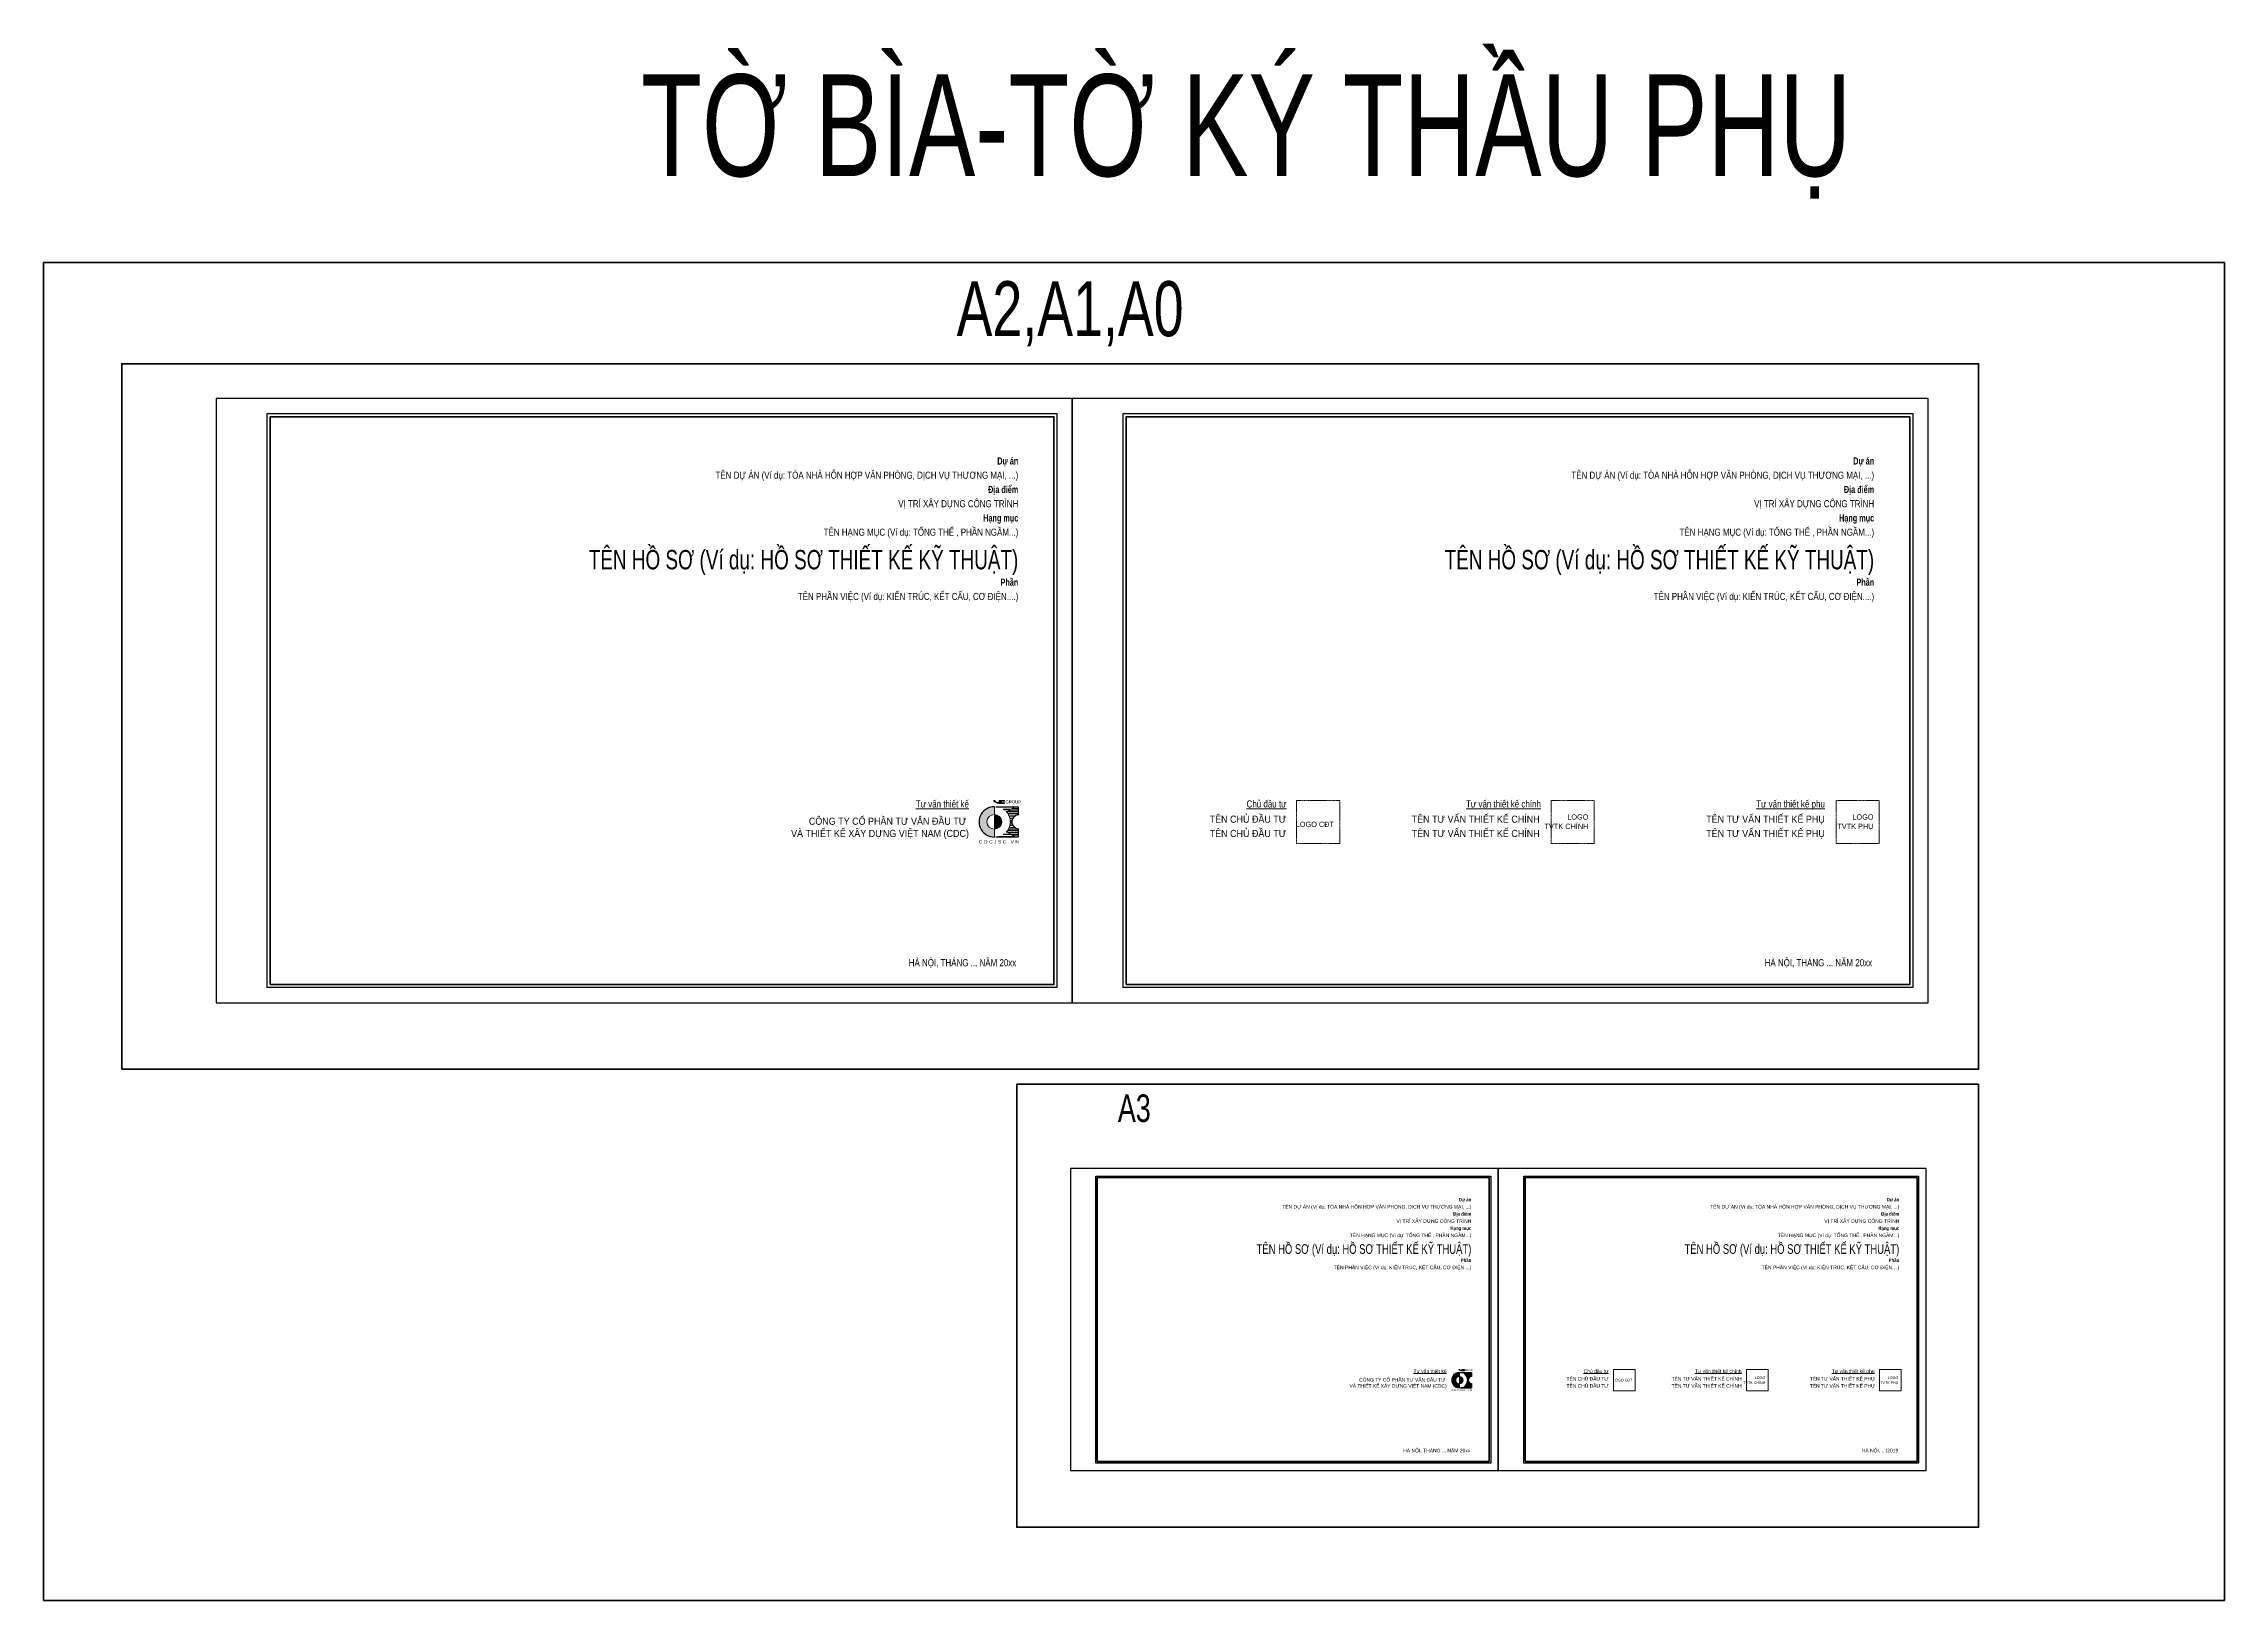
# Model space of a CAD drawing. Header units: inches. Extents: x -680616 to -44570, y -228485 to -6272.
# Drawn here: x -258856 to -44570, y -159237 to -6272 of the extents above; entities that cross this region are included whole.
import ezdxf
from ezdxf.enums import TextEntityAlignment as Align

# ---------------------------------------------------------------- set-up
doc = ezdxf.new("R2010")
doc.units = ezdxf.units.IN
doc.header["$MEASUREMENT"] = 0
doc.linetypes.add('HIDDEN2', pattern=[0.1875, 0.125, -0.0625])
doc.layers.get('Defpoints').update_dxf_attribs({"color": 250})
for name, color, linetype, lineweight in [('A-Tuong', 4, 'Continuous', 40), ('CDC -TEXT KHUNG', 7, 'Continuous', 15), ('Hatch1', 250, 'Continuous', 5), ('KT-Chuviet', 6, 'Continuous', 15), ('KT-Nettuong', 2, 'Continuous', 40)]:
    doc.layers.add(name, color=color, linetype=linetype, lineweight=lineweight)
doc.layers.add('CDC-KHUNGTEN', color=7, linetype='Continuous')
doc.styles.add('KT CDC', font='arial.ttf', dxfattribs={"width": 0.85, "height": 200})
doc.styles.add('KT CDC B', font='arialbd.ttf', dxfattribs={"width": 0.85, "height": 200})

# ---------------------------------------------------------------- blocks, each defined once
blk = doc.blocks.new('LOGOmoi')
at = {"layer": 'CDC -TEXT KHUNG', "true_color": 0x00fa3e}
h = blk.add_hatch(color=100, dxfattribs=at)
edge = h.paths.add_edge_path()
edge.add_arc((0.02, 0), 1.87, 90, 270)
edge.add_line((0.02, -1.88), (0.02, -3.84))
edge.add_line((0.02, -3.84), (-0.17, -3.84))
edge.add_line((-0.17, -3.84), (-0.36, -3.83))
edge.add_line((-0.36, -3.83), (-0.55, -3.8))
edge.add_line((-0.55, -3.8), (-0.73, -3.77))
edge.add_line((-0.73, -3.77), (-0.92, -3.73))
edge.add_line((-0.92, -3.73), (-1.1, -3.68))
edge.add_line((-1.1, -3.68), (-1.28, -3.62))
edge.add_line((-1.28, -3.62), (-1.45, -3.55))
edge.add_line((-1.45, -3.55), (-1.63, -3.48))
edge.add_line((-1.63, -3.48), (-1.79, -3.39))
edge.add_line((-1.79, -3.39), (-1.96, -3.3))
edge.add_line((-1.96, -3.3), (-2.12, -3.2))
edge.add_line((-2.12, -3.2), (-2.27, -3.09))
edge.add_line((-2.27, -3.09), (-2.42, -2.97))
edge.add_line((-2.42, -2.97), (-2.56, -2.85))
edge.add_line((-2.56, -2.85), (-2.7, -2.72))
edge.add_line((-2.7, -2.72), (-2.83, -2.58))
edge.add_line((-2.83, -2.58), (-2.95, -2.44))
edge.add_line((-2.95, -2.44), (-3.07, -2.29))
edge.add_line((-3.07, -2.29), (-3.18, -2.14))
edge.add_line((-3.18, -2.14), (-3.28, -1.98))
edge.add_line((-3.28, -1.98), (-3.37, -1.81))
edge.add_line((-3.37, -1.81), (-3.46, -1.64))
edge.add_line((-3.46, -1.64), (-3.53, -1.47))
edge.add_line((-3.53, -1.47), (-3.6, -1.3))
edge.add_line((-3.6, -1.3), (-3.66, -1.12))
edge.add_line((-3.66, -1.12), (-3.71, -0.93))
edge.add_line((-3.71, -0.93), (-3.75, -0.75))
edge.add_line((-3.75, -0.75), (-3.79, -0.56))
edge.add_line((-3.79, -0.56), (-3.81, -0.38))
edge.add_line((-3.81, -0.38), (-3.82, -0.19))
edge.add_line((-3.82, -0.19), (-3.83, 0))
edge.add_line((-3.83, 0), (-3.82, 0.19))
edge.add_line((-3.82, 0.19), (-3.81, 0.38))
edge.add_line((-3.81, 0.38), (-3.79, 0.56))
edge.add_line((-3.79, 0.56), (-3.75, 0.75))
edge.add_line((-3.75, 0.75), (-3.71, 0.93))
edge.add_line((-3.71, 0.93), (-3.66, 1.12))
edge.add_line((-3.66, 1.12), (-3.6, 1.3))
edge.add_line((-3.6, 1.3), (-3.53, 1.47))
edge.add_line((-3.53, 1.47), (-3.46, 1.64))
edge.add_line((-3.46, 1.64), (-3.37, 1.81))
edge.add_line((-3.37, 1.81), (-3.28, 1.98))
edge.add_line((-3.28, 1.98), (-3.18, 2.14))
edge.add_line((-3.18, 2.14), (-3.07, 2.29))
edge.add_line((-3.07, 2.29), (-2.95, 2.44))
edge.add_line((-2.95, 2.44), (-2.83, 2.58))
edge.add_line((-2.83, 2.58), (-2.7, 2.72))
edge.add_line((-2.7, 2.72), (-2.56, 2.85))
edge.add_line((-2.56, 2.85), (-2.42, 2.97))
edge.add_line((-2.42, 2.97), (-2.27, 3.09))
edge.add_line((-2.27, 3.09), (-2.12, 3.2))
edge.add_line((-2.12, 3.2), (-1.96, 3.3))
edge.add_line((-1.96, 3.3), (-1.79, 3.39))
edge.add_line((-1.79, 3.39), (-1.63, 3.48))
edge.add_line((-1.63, 3.48), (-1.45, 3.55))
edge.add_line((-1.45, 3.55), (-1.28, 3.62))
edge.add_line((-1.28, 3.62), (-1.1, 3.68))
edge.add_line((-1.1, 3.68), (-0.92, 3.73))
edge.add_line((-0.92, 3.73), (-0.73, 3.77))
edge.add_line((-0.73, 3.77), (-0.55, 3.8))
edge.add_line((-0.55, 3.8), (-0.36, 3.83))
edge.add_line((-0.36, 3.83), (-0.17, 3.84))
edge.add_line((-0.17, 3.84), (0.02, 3.84))
edge.add_line((0.02, 3.84), (0.02, 1.87))
at = {"layer": 'CDC -TEXT KHUNG'}
h = blk.add_hatch(color=1, dxfattribs=at)
h.paths.add_polyline_path([(1.46, 5.45), (1.26, 5.45), (1.26, 4.88), (1.21, 4.88, -0.237912), (0.06, 5.45), (-0.2, 5.45, 0.272847), (1.14, 4.66), (1.46, 4.66)])
h.paths.add_polyline_path([(2.59, 5.45), (1.8, 5.45, 0.414214), (1.54, 5.2), (1.54, 4.92, 0.414214), (1.8, 4.66), (2.59, 4.66), (2.59, 4.87), (1.8, 4.87, -0.414214), (1.74, 4.92), (1.74, 5.2, -0.414214), (1.8, 5.25), (2.59, 5.25)])
at = {"layer": 'CDC -TEXT KHUNG', "true_color": 0xc20000}
blk.add_hatch(color=12, dxfattribs=at).paths.add_polyline_path([(0.02, 1.87), (0.02, -1.81), (0.02, -1.88, 0.414214), (1.89, 0, 0.414214)])
at = {"layer": 'CDC -TEXT KHUNG', "color": 102}
for p, q in [((0.02, 3.84), (0.02, -1.81)), ((1.28, 3.7), (5.24, 3.7)), ((2.3, 3.24), (6.1, 3.24)), ((2.51, 3.09), (4.01, 3.09)), ((3.03, 2.63), (6.1, 2.63)), ((3.16, 2.49), (3.36, 2.49)), ((3.4, 2.17), (6.1, 2.17)), ((3.49, 2.03), (6.1, 2.03)), ((3.64, 2.78), (6.1, 2.78)), ((3.74, 1.57), (5.37, 1.57)), ((3.8, 1.42), (5.15, 1.42)), ((3.95, 0.96), (4.75, 0.96)), ((3.98, 0.81), (4.66, 0.81)), ((4.05, 0.35), (4.51, 0.35)), ((4.06, 0.2), (4.49, 0.2)), ((4.47, 3.39), (6.1, 3.39)), ((0.01, -3.84), (0.02, -3.84)), ((0.02, -1.81), (0.02, -3.84)), ((1.28, -3.7), (5.24, -3.7)), ((2.3, -3.24), (6.1, -3.24)), ((2.51, -3.09), (4.01, -3.09)), ((3.03, -2.63), (6.1, -2.63)), ((3.16, -2.49), (3.36, -2.49)), ((3.4, -2.17), (6.1, -2.17)), ((3.49, -2.03), (6.1, -2.03)), ((3.64, -2.78), (6.1, -2.78)), ((3.74, -1.57), (5.37, -1.57)), ((3.8, -1.42), (5.15, -1.42)), ((3.95, -0.96), (4.75, -0.96)), ((3.98, -0.81), (4.66, -0.81)), ((4.05, -0.35), (4.51, -0.35)), ((4.06, -0.2), (4.49, -0.2)), ((4.47, -3.39), (6.1, -3.39))]:
    blk.add_line(p, q, dxfattribs=at)
at = {"layer": 'CDC -TEXT KHUNG', "color": 7, "lineweight": 30}
for p, q in [((0.42, 3.85), (6.1, 3.85)), ((6.1, 3.85), (6.1, 1.81)), ((0.42, -3.84), (6.1, -3.84)), ((6.1, -1.79), (6.1, -3.84))]:
    blk.add_line(p, q, dxfattribs=at)
at = {"layer": 'CDC -TEXT KHUNG', "color": 1}
for points in [[(1.46, 5.45), (1.26, 5.45), (1.26, 4.88), (1.21, 4.88, -0.237912), (0.06, 5.45), (-0.2, 5.45, 0.272847), (1.14, 4.66), (1.46, 4.66)], [(2.59, 5.45), (1.8, 5.45, 0.414214), (1.54, 5.2), (1.54, 4.92, 0.414214), (1.8, 4.66), (2.59, 4.66), (2.59, 4.87), (1.8, 4.87, -0.414214), (1.74, 4.92), (1.74, 5.2, -0.414214), (1.8, 5.25), (2.59, 5.25)]]:
    blk.add_lwpolyline(points, format="xyb", close=True, dxfattribs=at)
at = {"layer": 'CDC -TEXT KHUNG', "color": 102}
blk.add_circle((0.02, 0), 1.87, dxfattribs=at)
at = {"layer": 'CDC -TEXT KHUNG', "color": 7, "lineweight": 30}
blk.add_arc((0, 0), 3.85, 89.7449, 270.2551, dxfattribs=at)
at = {"layer": 'CDC -TEXT KHUNG', "color": 112}
blk.add_ellipse((0.22, 0), major_axis=(-2.72, 2.72), ratio=1, start_param=-1.064136, end_param=-0.838054, dxfattribs=at)
at = {"layer": 'CDC -TEXT KHUNG', "color": 102}
for centre, major_axis, start_param, end_param in [((0.22, 0), (-2.72, 2.72), -1.423028, -1.355019), ((0.22, 0), (2.72, 2.72), 6.199614, 6.251308), ((6.3, 0), (-2.72, 2.72), 0.083571, 0.124553), ((0.22, 0), (-2.72, 2.72), 4.527318, 4.587836), ((0.22, 0), (-2.72, 2.72), 4.346177, 4.481253), ((6.3, 0), (-2.72, 2.72), -0.147768, -0.022458), ((0.22, 0), (-2.72, 2.72), 4.178765, 4.304301), ((0.22, 0), (2.72, 2.72), 5.589142, 5.7099), ((0.22, 0), (2.72, 2.72), 5.445131, 5.550443), ((6.3, 0), (2.72, 2.72), 1.064136, 1.278853), ((0.22, 0.01), (2.72, 2.72), 3.979647, 4.205729), ((0.22, 0), (-2.72, 2.72), 2.925816, 2.993825), ((0.22, 0), (-2.72, 2.72), 3.17347, 3.225164), ((0.22, 0), (2.72, 2.72), 4.836942, 4.89746), ((6.3, 0), (-2.72, 2.72), 1.446243, 1.487225), ((0.22, 0), (2.72, 2.72), 4.943525, 5.078601), ((6.3, 0), (-2.72, 2.72), 1.538919, 1.718564), ((0.22, 0), (-2.72, 2.72), 3.549681, 3.675216), ((0.22, 0), (-2.72, 2.72), 3.714878, 3.835636), ((6.3, 0), (2.72, 2.72), 3.433536, 3.648253)]:
    blk.add_ellipse(centre, major_axis=major_axis, ratio=1, start_param=start_param, end_param=end_param, dxfattribs=at)
at = {"layer": 'CDC -TEXT KHUNG', "color": 7, "lineweight": 30}
blk.add_ellipse((6.27, 0.01), major_axis=(1.28, 1.28), ratio=1, start_param=0.884906, end_param=3.827483, dxfattribs=at)
at = {"layer": 'CDC -TEXT KHUNG', "color": 1, "style": 'KT CDC', "width": 0.85}
blk.add_text('GROUP', height=0.792, dxfattribs=at).set_placement((2.85, 4.67))
at = {"layer": 'CDC -TEXT KHUNG', "color": 102, "style": 'KT CDC', "width": 1.15}
blk.add_text('C D C J S C . V N', height=0.8, dxfattribs=at).set_placement((-3.92, -5.47))

msp = doc.modelspace()

# ---------------------------------------------------------------- hatches: boundary and pattern name
at = {"layer": 'CDC -TEXT KHUNG'}
h = msp.add_hatch(dxfattribs=at)
h.set_pattern_fill('ANSI37', color=8, scale=165.410193, style=0)
h.set_pattern_definition([(45, (35844.876, -54390.365), (-14.6203337, 14.6203337), []), (135, (35844.876, -54390.365), (-14.6203337, -14.6203337), [])])
edge = h.paths.add_edge_path()
edge.add_ellipse((-119742.2, -137596.6), major_axis=(-256.4, 256.4), ratio=1, start_angle=-45, end_angle=135)
edge.add_line((-119742.2, -137959.2), (-119742.2, -138340))
edge.add_line((-119742.2, -138340), (-119778.7, -138339.1))
edge.add_line((-119778.7, -138339.1), (-119815.1, -138336.4))
edge.add_line((-119815.1, -138336.4), (-119851.3, -138331.9))
edge.add_line((-119851.3, -138331.9), (-119887.3, -138325.7))
edge.add_line((-119887.3, -138325.7), (-119922.9, -138317.7))
edge.add_line((-119922.9, -138317.7), (-119958.1, -138307.9))
edge.add_line((-119958.1, -138307.9), (-119992.8, -138296.5))
edge.add_line((-119992.8, -138296.5), (-120026.9, -138283.3))
edge.add_line((-120026.9, -138283.3), (-120060.2, -138268.5))
edge.add_line((-120060.2, -138268.5), (-120092.9, -138252.1))
edge.add_line((-120092.9, -138252.1), (-120124.6, -138234.1))
edge.add_line((-120124.6, -138234.1), (-120155.5, -138214.6))
edge.add_line((-120155.5, -138214.6), (-120185.3, -138193.6))
edge.add_line((-120185.3, -138193.6), (-120214.1, -138171.1))
edge.add_line((-120214.1, -138171.1), (-120241.8, -138147.3))
edge.add_line((-120241.8, -138147.3), (-120268.2, -138122.1))
edge.add_line((-120268.2, -138122.1), (-120293.4, -138095.6))
edge.add_line((-120293.4, -138095.6), (-120317.2, -138068))
edge.add_line((-120317.2, -138068), (-120339.7, -138039.2))
edge.add_line((-120339.7, -138039.2), (-120360.7, -138009.4))
edge.add_line((-120360.7, -138009.4), (-120380.2, -137978.5))
edge.add_line((-120380.2, -137978.5), (-120398.2, -137946.7))
edge.add_line((-120398.2, -137946.7), (-120414.7, -137914.1))
edge.add_line((-120414.7, -137914.1), (-120429.4, -137880.7))
edge.add_line((-120429.4, -137880.7), (-120442.6, -137846.7))
edge.add_line((-120442.6, -137846.7), (-120454, -137812))
edge.add_line((-120454, -137812), (-120463.8, -137776.8))
edge.add_line((-120463.8, -137776.8), (-120471.8, -137741.2))
edge.add_line((-120471.8, -137741.2), (-120478, -137705.2))
edge.add_line((-120478, -137705.2), (-120482.5, -137669))
edge.add_line((-120482.5, -137669), (-120485.2, -137632.6))
edge.add_line((-120485.2, -137632.6), (-120486.1, -137596.1))
edge.add_line((-120486.1, -137596.1), (-120485.2, -137559.6))
edge.add_line((-120485.2, -137559.6), (-120482.5, -137523.2))
edge.add_line((-120482.5, -137523.2), (-120478, -137486.9))
edge.add_line((-120478, -137486.9), (-120471.8, -137451))
edge.add_line((-120471.8, -137451), (-120463.8, -137415.3))
edge.add_line((-120463.8, -137415.3), (-120454, -137380.1))
edge.add_line((-120454, -137380.1), (-120442.6, -137345.5))
edge.add_line((-120442.6, -137345.5), (-120429.4, -137311.4))
edge.add_line((-120429.4, -137311.4), (-120414.7, -137278))
edge.add_line((-120414.7, -137278), (-120398.2, -137245.4))
edge.add_line((-120398.2, -137245.4), (-120380.2, -137213.6))
edge.add_line((-120380.2, -137213.6), (-120360.7, -137182.8))
edge.add_line((-120360.7, -137182.8), (-120339.7, -137153))
edge.add_line((-120339.7, -137153), (-120317.2, -137124.2))
edge.add_line((-120317.2, -137124.2), (-120293.4, -137096.5))
edge.add_line((-120293.4, -137096.5), (-120268.2, -137070.1))
edge.add_line((-120268.2, -137070.1), (-120241.8, -137044.9))
edge.add_line((-120241.8, -137044.9), (-120214.1, -137021.1))
edge.add_line((-120214.1, -137021.1), (-120185.3, -136998.6))
edge.add_line((-120185.3, -136998.6), (-120155.5, -136977.6))
edge.add_line((-120155.5, -136977.6), (-120124.6, -136958))
edge.add_line((-120124.6, -136958), (-120092.9, -136940))
edge.add_line((-120092.9, -136940), (-120060.2, -136923.6))
edge.add_line((-120060.2, -136923.6), (-120026.9, -136908.8))
edge.add_line((-120026.9, -136908.8), (-119992.8, -136895.7))
edge.add_line((-119992.8, -136895.7), (-119958.1, -136884.2))
edge.add_line((-119958.1, -136884.2), (-119922.9, -136874.5))
edge.add_line((-119922.9, -136874.5), (-119887.3, -136866.5))
edge.add_line((-119887.3, -136866.5), (-119851.3, -136860.3))
edge.add_line((-119851.3, -136860.3), (-119815.1, -136855.8))
edge.add_line((-119815.1, -136855.8), (-119778.7, -136853.1))
edge.add_line((-119778.7, -136853.1), (-119742.2, -136852.2))
edge.add_line((-119742.2, -136852.2), (-119742.2, -137234))
h = msp.add_hatch(color=1, dxfattribs=at)
edge = h.paths.add_edge_path()
edge.add_line((-119463.4, -136540.8), (-119502.3, -136540.8))
edge.add_line((-119502.3, -136540.8), (-119502.3, -136652.5))
edge.add_line((-119502.3, -136652.5), (-119511.7, -136652.5))
edge.add_ellipse((-119512.2, -136376), major_axis=(195.5, 195.5), ratio=1, start_angle=171.576039, end_angle=225.106189, ccw=False)
edge.add_line((-119734.3, -136540.8), (-119784.9, -136540.8))
edge.add_ellipse((-119525.6, -136396.8), major_axis=(-209.7, 209.7), ratio=1, start_angle=74.050938, end_angle=135.09685)
edge.add_line((-119525.1, -136693.4), (-119463.4, -136693.4))
edge.add_line((-119463.4, -136693.4), (-119463.4, -136540.8))
edge = h.paths.add_edge_path()
edge.add_line((-119244.7, -136540.8), (-119398, -136540.8))
edge.add_ellipse((-119398, -136590.6), major_axis=(-35.2, 35.2), ratio=1, start_angle=-45, end_angle=45)
edge.add_line((-119447.8, -136590.6), (-119447.8, -136643.6))
edge.add_ellipse((-119398, -136643.6), major_axis=(-35.2, 35.2), ratio=1, start_angle=45, end_angle=135)
edge.add_line((-119398, -136693.4), (-119244.7, -136693.4))
edge.add_line((-119244.7, -136693.4), (-119244.7, -136654.5))
edge.add_line((-119244.7, -136654.5), (-119398, -136654.5))
edge.add_ellipse((-119398, -136643.6), major_axis=(-7.74, 7.74), ratio=1, start_angle=45, end_angle=135, ccw=False)
edge.add_line((-119408.9, -136643.6), (-119408.9, -136590.6))
edge.add_ellipse((-119398, -136590.6), major_axis=(7.74, 7.74), ratio=1, start_angle=45, end_angle=135, ccw=False)
edge.add_line((-119398, -136579.7), (-119244.7, -136579.7))
edge.add_line((-119244.7, -136579.7), (-119244.7, -136540.8))
at = {"layer": 'CDC -TEXT KHUNG', "true_color": 0xc20000}
h = msp.add_hatch(color=12, dxfattribs=at)
edge = h.paths.add_edge_path()
edge.add_line((-119742.2, -137234), (-119742.2, -137946.7))
edge.add_line((-119742.2, -137946.7), (-119742.2, -137959.2))
edge.add_ellipse((-119742.2, -137596.6), major_axis=(-256.4, 256.4), ratio=1, start_angle=135, end_angle=225)
edge.add_ellipse((-119742.2, -137596.6), major_axis=(-256.4, 256.4), ratio=1, start_angle=225, end_angle=315)

# ---------------------------------------------------------------- linework, layer by layer
at = {"layer": 'A-Tuong'}
for points in [[(-251173.5, -107050.9), (-68722.1, -107050.9), (-68722.1, -37730.2), (-251173.5, -37730.2)], [(-68722.1, -108524.5), (-163240.3, -108524.5), (-163240.3, -152057.3), (-68722.1, -152057.3)]]:
    msp.add_lwpolyline(points, close=True, dxfattribs=at)
at = {"layer": 'CDC -TEXT KHUNG', "color": 1}
for p, q in [((-119734.3, -136540.8), (-119784.9, -136540.8)), ((-119525.1, -136693.4), (-119463.4, -136693.4)), ((-119502.3, -136652.5), (-119511.7, -136652.5)), ((-119463.4, -136540.8), (-119502.3, -136540.8)), ((-119502.3, -136540.8), (-119502.3, -136652.5)), ((-119463.4, -136693.4), (-119463.4, -136540.8)), ((-119447.8, -136590.6), (-119447.8, -136643.6)), ((-119408.9, -136643.6), (-119408.9, -136590.6)), ((-119244.7, -136540.8), (-119398, -136540.8)), ((-119398, -136579.7), (-119244.7, -136579.7)), ((-119244.7, -136654.5), (-119398, -136654.5)), ((-119398, -136693.4), (-119244.7, -136693.4)), ((-119244.7, -136579.7), (-119244.7, -136540.8)), ((-119244.7, -136693.4), (-119244.7, -136654.5))]:
    msp.add_line(p, q, dxfattribs=at)
at = {"layer": 'CDC -TEXT KHUNG', "color": 102}
for p, q in [((-119742.2, -136852.2), (-119742.2, -137946.7)), ((-119498, -136879.9), (-118731.8, -136879.9)), ((-119301.3, -136968.8), (-118566, -136968.8)), ((-119259.6, -136997.5), (-118970.3, -136997.5)), ((-119159.7, -137086.4), (-118566, -137086.4)), ((-119134.1, -137115.2), (-119095.7, -137115.2)), ((-119041.6, -137057.7), (-118566, -137057.7)), ((-118879.7, -136940), (-118566, -136940)), ((-119743, -138340), (-119742.2, -138340)), ((-119742.2, -137946.7), (-119742.2, -138340)), ((-119498, -138311.2), (-118731.8, -138311.2)), ((-119301.3, -138223.4), (-118566, -138223.4)), ((-119259.6, -138194.6), (-118970.3, -138194.6)), ((-119159.7, -138105.7), (-118566, -138105.7)), ((-119134.1, -138077), (-119095.7, -138077)), ((-119088.3, -137175.3), (-118566, -137175.3)), ((-119088.3, -138016.9), (-118566, -138016.9)), ((-119069.6, -137204), (-118566, -137204)), ((-119069.6, -137988.1), (-118566, -137988.1)), ((-119041.6, -138134.5), (-118566, -138134.5)), ((-119022.6, -137292.9), (-118707.3, -137292.9)), ((-119022.6, -137899.3), (-118707.3, -137899.3)), ((-119010.5, -137321.6), (-118748.6, -137321.6)), ((-119010.5, -137870.5), (-118748.6, -137870.5)), ((-118981.6, -137410.5), (-118826.9, -137410.5)), ((-118981.6, -137781.6), (-118826.9, -137781.6)), ((-118974.8, -137439.3), (-118842.9, -137439.3)), ((-118974.8, -137752.9), (-118842.9, -137752.9)), ((-118961.2, -137528.1), (-118873.1, -137528.1)), ((-118961.2, -137664), (-118873.1, -137664)), ((-118959.1, -137556.9), (-118877.5, -137556.9)), ((-118959.1, -137635.3), (-118877.5, -137635.3)), ((-118879.7, -138252.1), (-118566, -138252.1))]:
    msp.add_line(p, q, dxfattribs=at)
at = {"layer": 'CDC -TEXT KHUNG', "color": 7, "lineweight": 30}
for p, q in [((-119663.8, -136851.2), (-118566, -136851.2)), ((-118566, -136851.2), (-118566, -137245.5)), ((-119663.8, -138340), (-118566, -138340)), ((-118566, -137942), (-118566, -138340))]:
    msp.add_line(p, q, dxfattribs=at)
at = {"layer": 'CDC -TEXT KHUNG'}
msp.add_line((-119013.8, -137361.5), (-119013.8, -137361.5), dxfattribs=at)
at = {"layer": 'CDC -TEXT KHUNG', "color": 7, "lineweight": 30}
for centre, major_axis, start_param, end_param in [((-119745.5, -137596.1), (-526.7, 526.7), -0.78985083, 2.36064716), ((-118531.3, -137593.7), (247.5, 247.5), 0.88490567, 3.82748331)]:
    msp.add_ellipse(centre, major_axis=major_axis, ratio=1, start_param=start_param, end_param=end_param, dxfattribs=at)
at = {"layer": 'CDC -TEXT KHUNG', "color": 1}
for centre, major_axis, start_param, end_param in [((-119525.6, -136396.8), (-209.7, 209.7), 1.29243268, 2.35788484), ((-119512.2, -136376), (195.5, 195.5), 2.99456679, 3.92884416), ((-119398, -136590.6), (35.2, 35.2), 0.78539816, 2.35619448), ((-119398, -136643.6), (-35.2, 35.2), 0.78539817, 2.3561945), ((-119398, -136590.6), (7.74, 7.74), 0.78539816, 2.35619449), ((-119398, -136643.6), (-7.74, 7.74), 0.78539816, 2.35619449)]:
    msp.add_ellipse(centre, major_axis=major_axis, ratio=1, start_param=start_param, end_param=end_param, dxfattribs=at)
at = {"layer": 'CDC -TEXT KHUNG', "color": 112}
msp.add_ellipse((-119703, -137596.1), major_axis=(-526.7, 526.7), ratio=1, start_param=-1.06413589, end_param=-0.83805407, dxfattribs=at)
at = {"layer": 'CDC -TEXT KHUNG', "color": 102}
for centre, major_axis, start_param, end_param in [((-119703, -137596.1), (-526.7, 526.7), -1.4230283, -1.35501948), ((-119703, -137596.1), (526.7, 526.7), 6.19961422, 6.25130776), ((-118526.8, -137596.1), (-526.7, 526.7), 0.08357109, 0.12455287), ((-119703, -137596.1), (-526.7, 526.7), 4.52731776, 4.58783612), ((-118526.8, -137596.1), (-526.7, 526.7), -0.14776802, -0.02245754), ((-118526.8, -137596.1), (526.7, 526.7), 1.06413589, 1.2788528), ((-119742.2, -137596.6), (-112.4, 344.7), 4.39724644, 10.68043175), ((-119703, -137595), (526.7, 526.7), 3.97964673, 4.20572854), ((-119703, -137596.1), (-526.7, 526.7), 2.92581581, 2.99382463), ((-119703, -137596.1), (-526.7, 526.7), 3.1734702, 3.22516374), ((-119703, -137596.1), (526.7, 526.7), 4.83694185, 4.8974602), ((-118526.8, -137596.1), (-526.7, 526.7), 1.44624346, 1.48722524), ((-118526.8, -137596.1), (-526.7, 526.7), 1.53891878, 1.71856435), ((-119703, -137596.1), (-526.7, 526.7), 4.34617734, 4.48125265), ((-119703, -137596.1), (526.7, 526.7), 4.94352531, 5.07860062), ((-119703, -137596.1), (-526.7, 526.7), 4.17876522, 4.30430085), ((-119703, -137596.1), (-526.7, 526.7), 3.54968078, 3.67521642), ((-119703, -137596.1), (526.7, 526.7), 5.58914223, 5.70990046), ((-119703, -137596.1), (-526.7, 526.7), 3.71487751, 3.83563573), ((-119703, -137596.1), (526.7, 526.7), 5.44513124, 5.55044305), ((-118526.8, -137596.1), (526.7, 526.7), 3.43353618, 3.64825309)]:
    msp.add_ellipse(centre, major_axis=major_axis, ratio=1, start_param=start_param, end_param=end_param, dxfattribs=at)
at = {"layer": 'CDC-KHUNGTEN', "color": 8}
for points in [[(-236884.5, -99028.4), (-236884.5, -42628.4), (-159284.5, -42628.4), (-159284.5, -99028.4), (-236884.5, -99028.4)], [(-152784.5, -99028.4), (-152784.5, -42628.4), (-75184.5, -42628.4), (-75184.5, -99028.4), (-152784.5, -99028.4)], [(-155466, -145740), (-155466, -117540), (-116666, -117540), (-116666, -145740), (-155466, -145740)], [(-113416, -145740), (-113416, -117540), (-74616, -117540), (-74616, -145740), (-113416, -145740)]]:
    msp.add_lwpolyline(points, close=True, dxfattribs=at)
at = {"layer": 'CDC-KHUNGTEN', "color": 255, "lineweight": 60}
for points in [[(-236584.5, -98728.4), (-236584.5, -42928.4), (-159584.5, -42928.4), (-159584.5, -98728.4)], [(-152484.5, -98728.4), (-152484.5, -42928.4), (-75484.5, -42928.4), (-75484.5, -98728.4)], [(-155316, -145590), (-155316, -117690), (-116816, -117690), (-116816, -145590)], [(-113266, -145590), (-113266, -117690), (-74766, -117690), (-74766, -145590)]]:
    msp.add_lwpolyline(points, close=True, dxfattribs=at)
at = {"layer": 'Defpoints', "color": 1, "ltscale": 0.2}
for points in [[(-241884.5, -100528.4), (-157784.5, -100528.4), (-157784.5, -41128.4), (-241884.5, -41128.4)], [(-157784.5, -100528.4), (-73684.5, -100528.4), (-73684.5, -41128.4), (-157784.5, -41128.4)], [(-157966, -146490), (-115916, -146490), (-115916, -116790), (-157966, -116790)], [(-115916, -146490), (-73866, -146490), (-73866, -116790), (-115916, -116790)]]:
    msp.add_lwpolyline(points, close=True, dxfattribs=at)
at = {"layer": 'Hatch1', "linetype": 'HIDDEN2', "ltscale": 100}
for points in [[(-131503.3, -80628.4), (-135733.5, -80628.4), (-135733.5, -84858.1), (-131503.3, -84858.1)], [(-106503.3, -80628.4), (-110733.5, -80628.4), (-110733.5, -84858.1), (-106503.3, -84858.1)], [(-78487.1, -80628.4), (-82717.3, -80628.4), (-82717.3, -84858.1), (-78487.1, -84858.1)]]:
    msp.add_lwpolyline(points, close=True, dxfattribs=at)
at = {"layer": 'Hatch1'}
for points in [[(-102472.8, -136540), (-104587.9, -136540), (-104587.9, -138654.8), (-102472.8, -138654.8)], [(-89401.3, -136540), (-91516.4, -136540), (-91516.4, -138654.8), (-89401.3, -138654.8)], [(-76329.8, -136540), (-78445, -136540), (-78445, -138654.8), (-76329.8, -138654.8)]]:
    msp.add_lwpolyline(points, close=True, dxfattribs=at)
at = {"layer": 'KT-Nettuong'}
msp.add_lwpolyline([(-44570.1, -27781.9), (-258856, -27781.9), (-258856, -159237.2), (-44570.1, -159237.2)], close=True, dxfattribs=at)

# ---------------------------------------------------------------- block references
at = {"xscale": 387.019610773481, "yscale": 387.0196107734748, "zscale": 387.0196107913886}
msp.add_blockref('LOGOmoi', (-165443.5, -82740.6), dxfattribs=at)

# ---------------------------------------------------------------- texts
at = {"layer": 'CDC -TEXT KHUNG', "color": 1, "style": 'KT CDC', "width": 0.85}
msp.add_text('GROUP', height=153.26, dxfattribs=at).set_placement((-119193.5, -136691.5))
at = {"layer": 'CDC -TEXT KHUNG', "color": 102, "style": 'KT CDC', "width": 1.15}
msp.add_text('C D C J S C . V N', height=154.808, dxfattribs=at).set_placement((-120504.3, -138654.9))
at = {"layer": 'KT-Chuviet', "color": 6}
for s, height, style, width, p in [('TỜ BÌA-TỜ KÝ THẦU PHỤ', 10000, 'KT CDC', 0.7, (-81237.1, -19295.6)), ('A2,A1,A0', 5400, 'KT CDC', 0.7, (-146837.7, -35017.5)), ('Dự án', 700, 'KT CDC B', 0.7, (-163084.5, -47628.4)), ('Dự án', 700, 'KT CDC B', 0.7, (-78984.5, -47628.4)), ('TÊN DỰ ÁN (Ví dụ: TÒA NHÀ HỖN HỢP VĂN PHÒNG, DỊCH VỤ THƯƠNG MẠI, ...)', 700, 'KT CDC', 0.8, (-163084.5, -49028.4)), ('TÊN DỰ ÁN (Ví dụ: TÒA NHÀ HỖN HỢP VĂN PHÒNG, DỊCH VỤ THƯƠNG MẠI, ...)', 700, 'KT CDC', 0.8, (-78984.5, -49028.4)), ('VỊ TRÍ XÂY DỰNG CÔNG TRÌNH', 700, 'KT CDC', 0.8, (-163084.5, -51828.4)), ('Địa điểm', 700, 'KT CDC B', 0.7, (-163084.5, -50428.4)), ('VỊ TRÍ XÂY DỰNG CÔNG TRÌNH', 700, 'KT CDC', 0.8, (-78984.5, -51828.4)), ('Địa điểm', 700, 'KT CDC B', 0.7, (-78984.5, -50428.4)), ('Hạng mục', 700, 'KT CDC B', 0.7, (-163084.5, -53228.4)), ('Hạng mục', 700, 'KT CDC B', 0.7, (-78984.5, -53228.4)), ('TÊN HỒ SƠ (Ví dụ: HỒ SƠ THIẾT KẾ KỸ THUẬT)', 1900, 'KT CDC', 0.7, (-163084.5, -57928.4)), ('TÊN HẠNG MỤC (Ví dụ: TỔNG THỂ , PHẦN NGẦM...)', 700, 'KT CDC', 0.8, (-163084.5, -54628.4)), ('TÊN HỒ SƠ (Ví dụ: HỒ SƠ THIẾT KẾ KỸ THUẬT)', 1900, 'KT CDC', 0.7, (-78984.5, -57928.4)), ('TÊN HẠNG MỤC (Ví dụ: TỔNG THỂ , PHẦN NGẦM...)', 700, 'KT CDC', 0.8, (-78984.5, -54628.4)), ('Phần', 700, 'KT CDC B', 0.7, (-163084.5, -59543)), ('Phần', 700, 'KT CDC B', 0.7, (-78984.5, -59543)), ('TÊN PHẦN VIỆC (Ví dụ: KIẾN TRÚC, KẾT CẤU, CƠ ĐIỆN....)', 700, 'KT CDC', 0.8, (-163084.5, -60943)), ('TÊN PHẦN VIỆC (Ví dụ: KIẾN TRÚC, KẾT CẤU, CƠ ĐIỆN....)', 700, 'KT CDC', 0.8, (-78984.5, -60943)), ('%%UTư vấn thiết kế', 700, 'KT CDC', 0.8, (-167933.3, -81328.4)), ('%%UChủ đầu tư', 700, 'KT CDC', 0.8, (-136733.5, -81328.4)), ('%%UTư vấn thiết kế chính', 700, 'KT CDC', 0.8, (-111733.5, -81328.4)), ('%%UTư vấn thiết kế phụ', 700, 'KT CDC', 0.8, (-83833.3, -81328.4)), ('VÀ THIẾT KẾ XÂY DỰNG VIỆT NAM (CDC)', 700, 'KT CDC', 0.9, (-167933.3, -84228.4)), ('CÔNG TY CỔ PHẦN TƯ VẤN ÐẦU TƯ ', 700, 'KT CDC', 0.9, (-167933.3, -83028.4)), ('TÊN CHỦ ĐẦU TƯ', 700, 'KT CDC', 0.9, (-136733.5, -82828.4)), ('TÊN CHỦ ĐẦU TƯ', 700, 'KT CDC', 0.9, (-136733.5, -84228.4)), ('LOGO CĐT', 515.07, 'KT CDC', 0.8, (-132063.5, -83239.7)), ('TÊN TƯ VẤN THIẾT KẾ CHÍNH', 700, 'KT CDC', 0.9, (-111849.4, -82828.4)), ('TÊN TƯ VẤN THIẾT KẾ CHÍNH', 700, 'KT CDC', 0.9, (-111849.4, -84228.4)), ('TVTK CHÍNH', 515.07, 'KT CDC', 0.8, (-107063.5, -83439.9)), ('LOGO', 515.07, 'KT CDC', 0.8, (-107063.5, -82523.3)), ('TÊN TƯ VẤN THIẾT KẾ PHỤ', 700, 'KT CDC', 0.9, (-83833.3, -82828.4)), ('TÊN TƯ VẤN THIẾT KẾ PHỤ', 700, 'KT CDC', 0.9, (-83833.3, -84228.4)), ('TVTK PHỤ', 515.07, 'KT CDC', 0.8, (-79047.4, -83439.9)), ('LOGO', 515.07, 'KT CDC', 0.8, (-79047.4, -82523.3)), ('HÀ NỘI, THÁNG ... NĂM 20xx', 700, 'KT CDC', 0.8, (-163284.5, -96928.6)), ('HÀ NỘI, THÁNG ... NĂM 20xx', 700, 'KT CDC', 0.8, (-79184.5, -96928.6)), ('A3', 2700, 'KT CDC', 0.7, (-150067.2, -112227.2)), ('Dự án', 350, 'KT CDC B', 0.7, (-118566, -120040)), ('Dự án', 350, 'KT CDC B', 0.7, (-76516, -120040)), ('TÊN DỰ ÁN (Ví dụ: TÒA NHÀ HỖN HỢP VĂN PHÒNG, DỊCH VỤ THƯƠNG MẠI, ...)', 350, 'KT CDC', 0.8, (-118566, -120740)), ('VỊ TRÍ XÂY DỰNG CÔNG TRÌNH', 350, 'KT CDC', 0.8, (-118566, -122140)), ('Địa điểm', 350, 'KT CDC B', 0.7, (-118566, -121440)), ('TÊN DỰ ÁN (Ví dụ: TÒA NHÀ HỖN HỢP VĂN PHÒNG, DỊCH VỤ THƯƠNG MẠI, ...)', 350, 'KT CDC', 0.8, (-76516, -120740)), ('VỊ TRÍ XÂY DỰNG CÔNG TRÌNH', 350, 'KT CDC', 0.8, (-76516, -122140)), ('Địa điểm', 350, 'KT CDC B', 0.7, (-76516, -121440)), ('TÊN HỒ SƠ (Ví dụ: HỒ SƠ THIẾT KẾ KỸ THUẬT)', 950, 'KT CDC', 0.7, (-118566, -125190)), ('TÊN HẠNG MỤC (Ví dụ: TỔNG THỂ , PHẦN NGẦM...)', 350, 'KT CDC', 0.8, (-118566, -123540)), ('Hạng mục', 350, 'KT CDC B', 0.7, (-118566, -122840)), ('TÊN HỒ SƠ (Ví dụ: HỒ SƠ THIẾT KẾ KỸ THUẬT)', 950, 'KT CDC', 0.7, (-76516, -125190)), ('TÊN HẠNG MỤC (Ví dụ: TỔNG THỂ , PHẦN NGẦM...)', 350, 'KT CDC', 0.8, (-76516, -123540)), ('Hạng mục', 350, 'KT CDC B', 0.7, (-76516, -122840)), ('TÊN PHẦN VIỆC (Ví dụ: KIẾN TRÚC, KẾT CẤU, CƠ ĐIỆN....)', 350, 'KT CDC', 0.8, (-118566, -126697.2)), ('Phần', 350, 'KT CDC B', 0.7, (-118566, -125997.2)), ('TÊN PHẦN VIỆC (Ví dụ: KIẾN TRÚC, KẾT CẤU, CƠ ĐIỆN....)', 350, 'KT CDC', 0.8, (-76516, -126697.2)), ('Phần', 350, 'KT CDC B', 0.7, (-76516, -125997.2)), ('%%UTư vấn thiết kế', 350, 'KT CDC', 0.8, (-120990.4, -136890)), ('%%UChủ đầu tư', 350, 'KT CDC', 0.8, (-105087.9, -136890)), ('%%UTư vấn thiết kế chính', 350, 'KT CDC', 0.8, (-92011.9, -136890)), ('%%UTư vấn thiết kế phụ', 350, 'KT CDC', 0.8, (-78940.4, -136890)), ('VÀ THIẾT KẾ XÂY DỰNG VIỆT NAM (CDC)', 350, 'KT CDC', 0.9, (-120990.4, -138340)), ('CÔNG TY CỔ PHẦN TƯ VẤN ÐẦU TƯ ', 350, 'KT CDC', 0.9, (-120990.4, -137740)), ('TÊN CHỦ ĐẦU TƯ', 350, 'KT CDC', 0.9, (-105087.9, -137640)), ('TÊN CHỦ ĐẦU TƯ', 350, 'KT CDC', 0.9, (-105087.9, -138340)), ('LOGO CĐT', 257.53, 'KT CDC', 0.8, (-102752.9, -137721.9)), ('TÊN TƯ VẤN THIẾT KẾ CHÍNH', 350, 'KT CDC', 0.9, (-92011.9, -137640)), ('TÊN TƯ VẤN THIẾT KẾ CHÍNH', 350, 'KT CDC', 0.9, (-92011.9, -138340)), ('TVTK CHÍNH', 257.53, 'KT CDC', 0.8, (-89681.4, -137982.6)), ('LOGO', 257.53, 'KT CDC', 0.8, (-89681.4, -137481.6)), ('TÊN TƯ VẤN THIẾT KẾ PHỤ', 350, 'KT CDC', 0.9, (-78940.4, -137640)), ('TÊN TƯ VẤN THIẾT KẾ PHỤ', 350, 'KT CDC', 0.9, (-78940.4, -138340)), ('TVTK PHỤ', 257.53, 'KT CDC', 0.8, (-76610, -137982.6)), ('LOGO', 257.53, 'KT CDC', 0.8, (-76610, -137481.6)), ('HÀ NỘI, THÁNG ... NĂM 20xx', 350, 'KT CDC', 0.8, (-118666, -144690.1)), ('HÀ NỘI, .../2019', 350, 'KT CDC', 0.8, (-76616, -144690.1))]:
    msp.add_text(s, height=height, dxfattribs=dict(at, style=style, width=width)).set_placement(p, align=Align.RIGHT)

doc.saveas('drawing.dxf')
